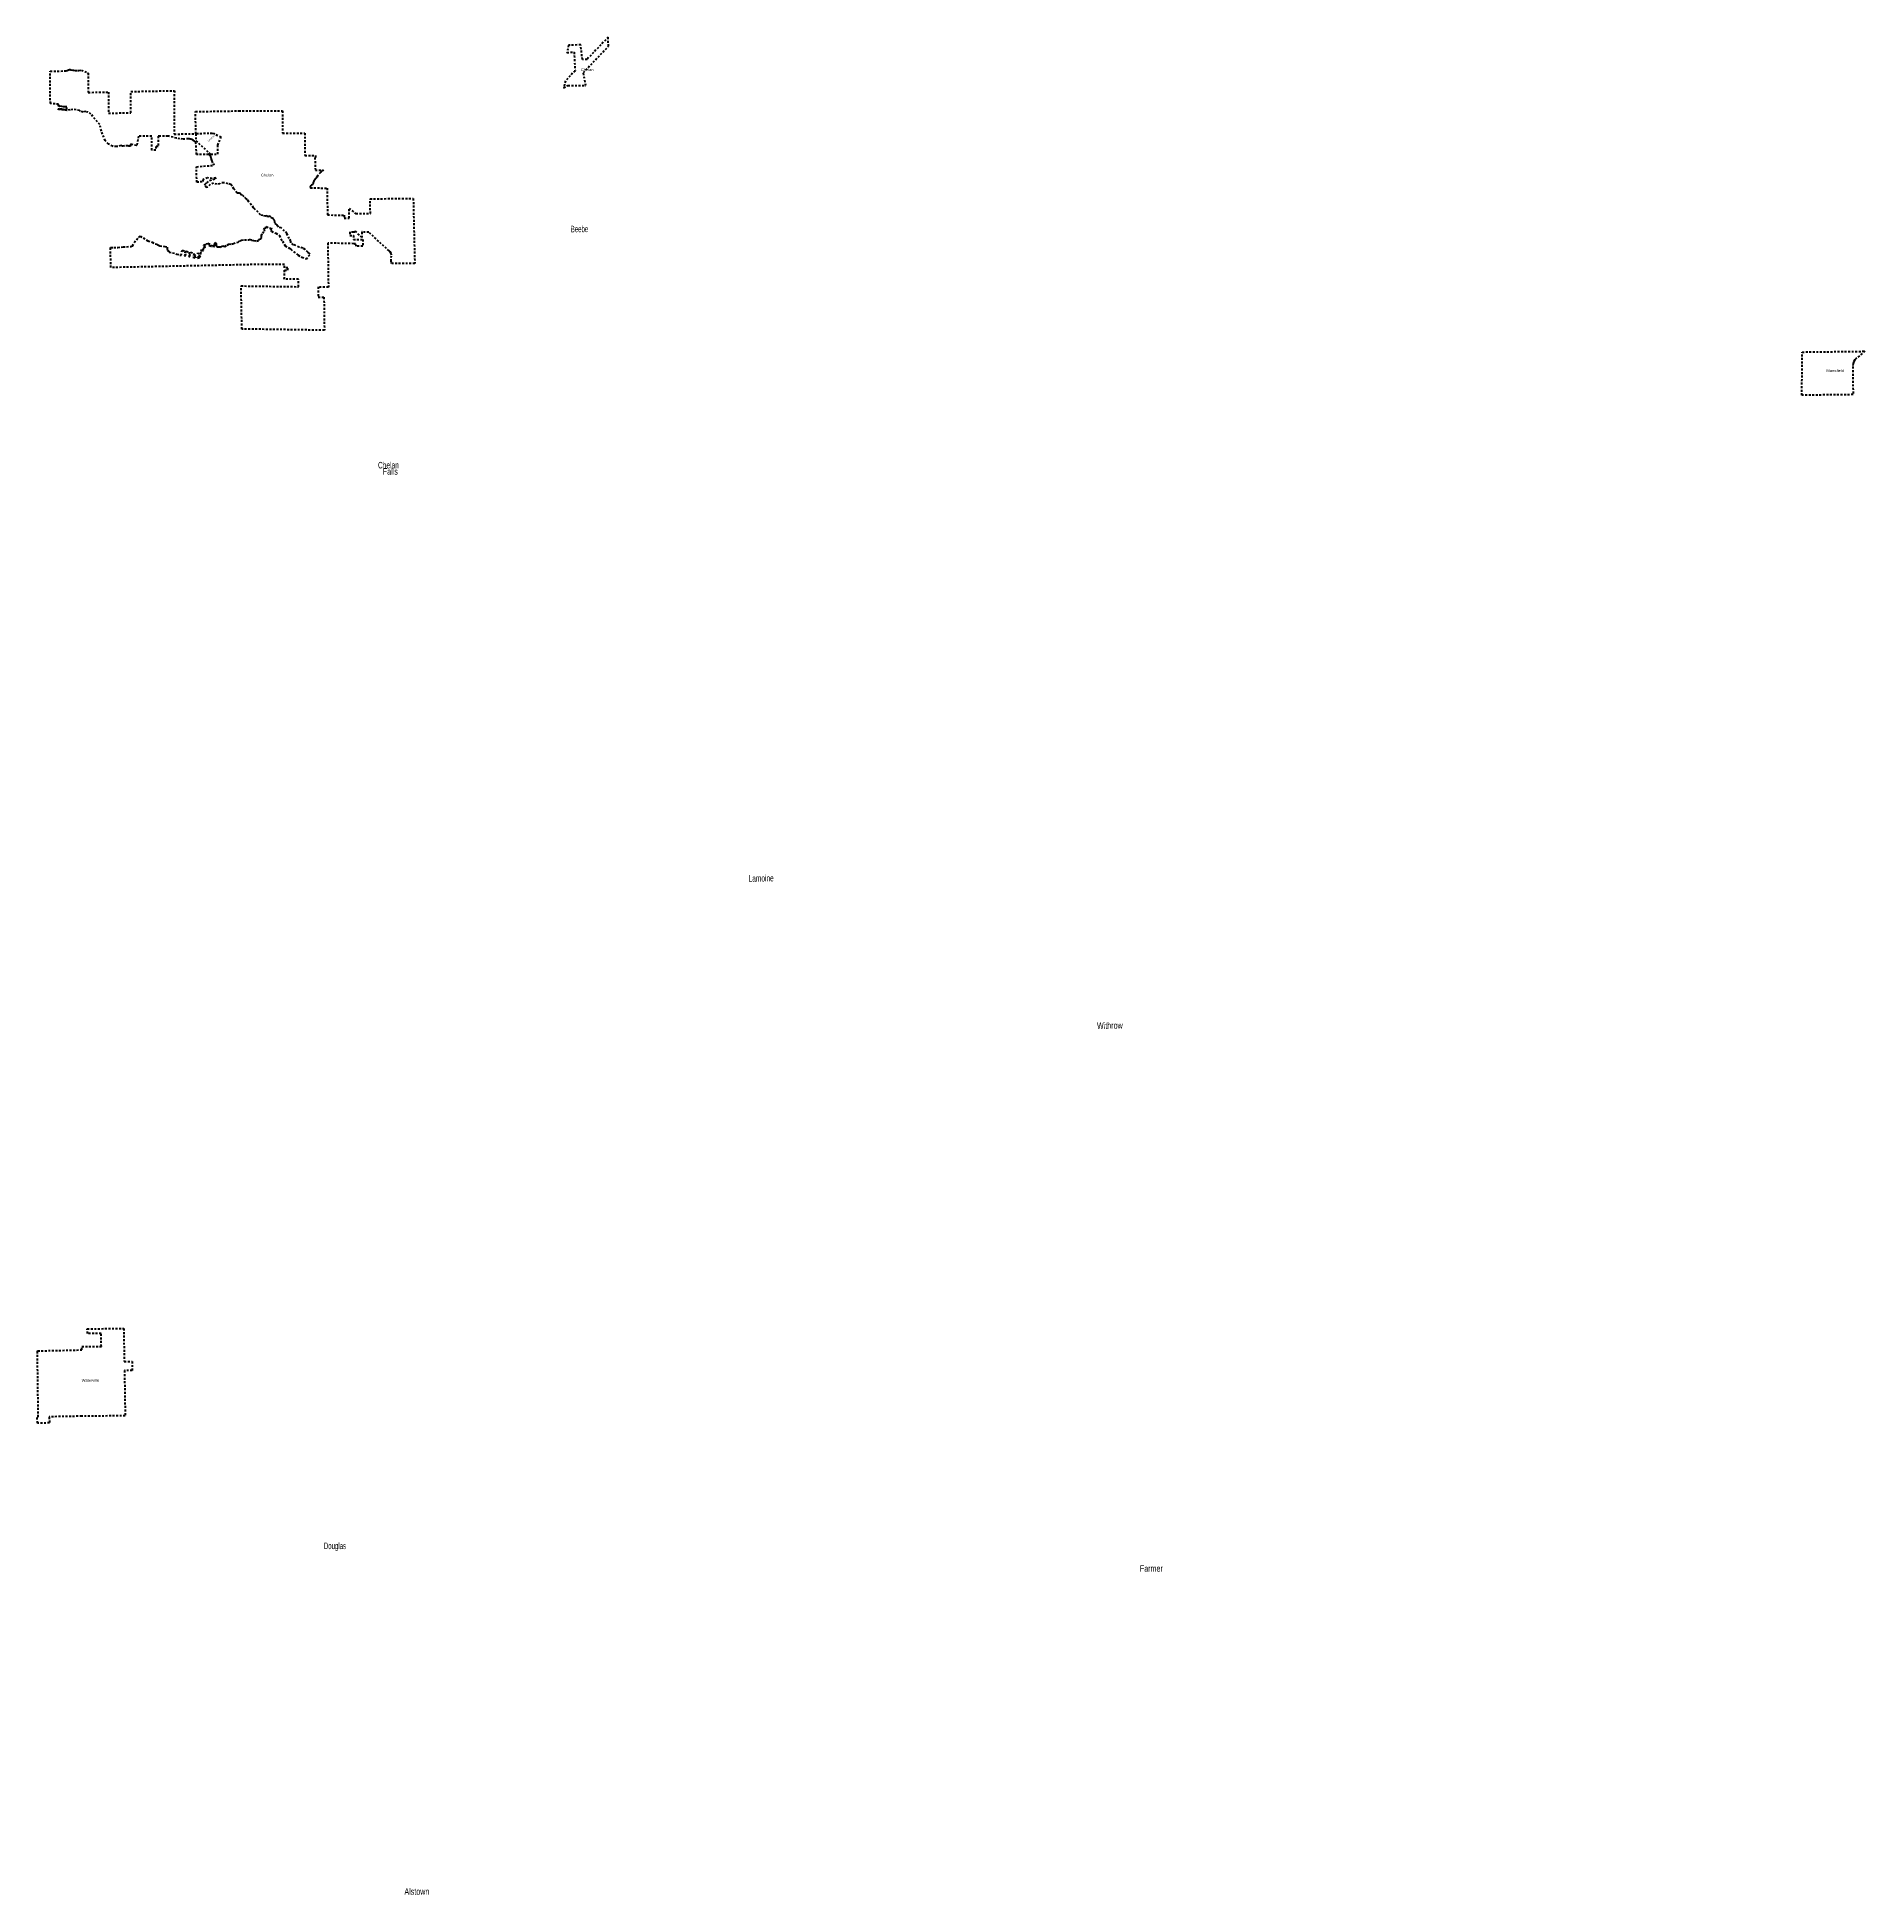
# Model space of a CAD drawing. Header units: feet. Extents: x -903180 to 1023491, y -707744 to 564635.
# Drawn here: x 227918 to 339608, y 24044 to 137582 of the extents above; entities that cross this region are included whole.
import ezdxf

# ---------------------------------------------------------------- set-up
doc = ezdxf.new("R2010")
doc.units = ezdxf.units.FT
doc.header["$LTSCALE"] = 80
doc.linetypes.add('SHORT_DASHED', pattern=[2.7, 1.5, -1.2])
doc.layers.add('13', color=7, linetype='SHORT_DASHED', lineweight=40)
doc.layers.add('16', color=7, linetype='Continuous')
doc.layers.add('36', color=7, linetype='Continuous')

msp = doc.modelspace()

# ---------------------------------------------------------------- texts
at = {"layer": '16'}
for s, width, p in [('Beebe', 0.55, (260530.55, 125652.47)), ('Lamoine', 0.6, (271395.04, 85967.57)), ('Withrow', 0.65, (292687.69, 76964.12))]:
    msp.add_text(s, height=400, rotation=0.63, dxfattribs=dict(at, width=width)).set_placement(p)
for s, width, p in [('Chelan', 0.6, (248748, 111222.95)), ('Falls', 0.65, (249041, 110839.95)), ('Douglas', 0.55, (245443.02, 45174.88)), ('Farmer', 0.65, (295307.09, 43791.22)), ('Alstown', 0.65, (250361.42, 24050.03))]:
    msp.add_text(s, height=400, dxfattribs=dict(at, width=width)).set_placement(p)
at = {"layer": '36'}
for s, width, p in [('Chelan', 1.15, (261151.19, 135512.62)), ('Chelan', 1.15, (241589.95, 129072.64)), ('Mansfield', 1.2, (337256.08, 117116.59)), ('Waterville', 1.15, (230639.73, 55412.58))]:
    msp.add_text(s, height=157.5, dxfattribs=dict(at, width=width)).set_placement(p)
at = {"layer": '36', "width": 1.35}
msp.add_text('Uninc.', height=113, rotation=45, dxfattribs=at).set_placement((238402.79, 131174.19))

# ---------------------------------------------------------------- linework, layer by layer
at = {"layer": '13'}
for p, q in [((229226.11, 133149.31), (229225.81, 133209.84)), ((239834.8, 128481.14), (239744.74, 128578.61)), ((238981.85, 124756.43), (239096.61, 124762.16)), ((243022.53, 122791.89), (243027.18, 123334.68))]:
    msp.add_line(p, q, dxfattribs=at)
for points in [[(260200.04, 134912.18), (260091.23, 134483.1), (260353.77, 134632.95), (261438.49, 134619.03), (261298.22, 135423.62), (262826.05, 137024.2), (262810.34, 137581.54), (261520.11, 136224.12), (261236.89, 136212.94), (261132.16, 137114.87), (260396.78, 137082.94), (260291.03, 136643.26), (260728.8, 136668.09), (260786.01, 135529.35)], [(237610.73, 131674.43), (237619.25, 131239.35), (238412.74, 130527.79), (238433.74, 130508.96), (238450.92, 130490.06), (238490.45, 130446.58), (238495.15, 130440.59), (238511.39, 130419.91), (238530.85, 130420.24), (238964.25, 130427.68), (238958.55, 130982.58), (239161.13, 131465.47), (238725.07, 131664.69), (238601.85, 131687.07), (238418.42, 131692.42)], [(335780.74, 118337.29), (339607.72, 118382.14), (339080.24, 117939.68), (339005.4, 117860.5), (338937.16, 117755.07), (338890.29, 117636.24), (338867.4, 117442.66), (338889.04, 115733.38), (335759.93, 115696.89)], [(227938.4, 52873.38), (227918.21, 53250.4), (227984.52, 53251.8), (227934.8, 57269.38), (227934.55, 57289.38), (227954.35, 57289.83), (230654.37, 57349.67), (230652.35, 57551.33), (231840.12, 57562.89), (231827.61, 58357.02), (230988.31, 58354.03), (230980.68, 58643.42), (233209.2, 58654.14), (233241.34, 56644.41), (233715.68, 56641.27), (233725.34, 56084.62), (233252.04, 56082.24), (233297.19, 53319.87), (230638.17, 53296.31), (228671.23, 53263.32), (228652.58, 53263), (228653.66, 53242.98), (228672.78, 52885.94)]]:
    msp.add_lwpolyline(points, close=True, dxfattribs=at)
for points in [[(229225.81, 133209.84), (229284.73, 133211.72), (229338.09, 133204.59), (229409.64, 133193.51), (229512.89, 133180.34), (229589.82, 133170.07), (229654.74, 133164.57), (229701.96, 133163.02), (229736.16, 133163.22), (229736.22, 133314.21), (229659.7, 133314.69), (229606.08, 133319.23), (229532.31, 133329.08), (229430.62, 133342.05), (229292.31, 133362.04), (229225.05, 133359.89), (229224.44, 133481.68), (228724.24, 133520.02), (228714.37, 135495.33), (229716.27, 135518.93), (229787.05, 135561.06), (229830.28, 135585.42), (229864.77, 135594.44), (229880.84, 135596.79), (229900.05, 135599.54), (229922.39, 135599.14), (229941.98, 135596.4), (229973.34, 135590.52), (230119.14, 135559.93), (230148.53, 135555.41), (230250.44, 135550.71), (230400.68, 135541.48), (230415.38, 135541.48), (230429.41, 135541.26), (230447.44, 135541.93), (230474.16, 135545.05), (230625.12, 135563.66), (230994.92, 135407.92), (231036.94, 135388.02), (231042.95, 134203.64), (232280, 134226.38), (232277.49, 132932.51), (233639.98, 132962.89), (233644.65, 134257.22), (236301.4, 134310.61), (236294.77, 131657.73), (237610.73, 131674.43)], [(239744.74, 128578.61), (239578.92, 128620.52), (239324.18, 128681.28), (239100.82, 128661.85), (239073.14, 128625.14), (238902.36, 128592.37), (238696.05, 128647.8), (238487.54, 128576.16), (238295.52, 128396.91), (238277.6, 128380.18), (238259.5, 128402.78), (238139.32, 128552.86), (238185.01, 128597.9), (238288.48, 128688.15), (238459.85, 128819.73), (238660.39, 128885.2), (238828.95, 128932.05), (238834.04, 128986.59), (238613.64, 128945.58), (238334.49, 128977.74), (238054.2, 128883.27), (238008.69, 128739.06), (237668.88, 128712.81), (237659.05, 129664.25), (238742.66, 129750.98), (238660.81, 129898.71), (238630.19, 129952.7), (238605.38, 130009.58), (238586.65, 130068.75), (238576.41, 130116.03), (238552.78, 130190.3), (238521.51, 130261.7), (238482.95, 130329.43), (238437.52, 130392.76), (238432.91, 130398.28), (238416.2, 130418.27), (238396.59, 130417.94), (237657.47, 130405.25), (237624.92, 131115.58), (237624.06, 131134.3), (237602.63, 131153.51), (237524.57, 131223.51), (237457.17, 131276.07), (237412.85, 131303.03), (237365.96, 131325.21), (237317.01, 131342.37), (237266.53, 131354.32), (237215.07, 131360.92), (237166.91, 131362.2), (236829.98, 131353.17), (236645.17, 131367.74), (236462.9, 131401.54), (236433.36, 131408.9), (235947.05, 131531.29), (235927.05, 131531.05), (235907.05, 131534.79), (235418.29, 131526.74), (235311.14, 131521.11), (235315.53, 130890.13), (235162.65, 130888.88), (235163.9, 130683.36), (234925.13, 130681.13), (234924.6, 131521.11), (234110.43, 131529.8), (234006.41, 130968.35), (233983.65, 130953.78), (233697.37, 131030.62), (233616.33, 131031.4), (233616.74, 130922.63), (233525.8, 130915.75), (233466, 130946.93), (233259.64, 130947.77), (233150.15, 130917.43), (233138.93, 130919.52), (233039.5, 130953.55), (232838.76, 130902.19), (232826.47, 130901.92), (232766.91, 130899.3), (232562.24, 130895.93), (232522.32, 130915.15), (232272.64, 131039), (232074.05, 131257.86), (231850, 131845.34), (231741.56, 132238.94), (231608.22, 132404.33), (231206.48, 132878.28), (231041.57, 132996.82), (230889.97, 133030.88), (230731.22, 133002.32), (230575.59, 133036.31), (230508.18, 133099.84), (230094.25, 133162.27), (229921.39, 133133.51), (229756.54, 133100.36), (229736.52, 133096.34), (229326.99, 133155.84), (229226.11, 133149.31)], [(237610.73, 131674.43), (237599.29, 133034.92), (240235.99, 133074.28), (242905.07, 133075.66), (242917.29, 131704.49), (244267.06, 131714.36), (244280.59, 130357.55), (244937.5, 130351.14), (244937.46, 130216.22), (244891.1, 130215.35), (244918.27, 129449.54), (245390.95, 129448.11), (245415.88, 129448.04), (245390.95, 129437.24), (245373.13, 129429.52), (245331.46, 129406.01), (245292.48, 129378.29), (245256.61, 129346.64), (245228.26, 129316.2), (245074.17, 129117.13), (245006.18, 129015), (244965.21, 128961.03), (244934.58, 128927.28), (244878.96, 128854.3), (244831.27, 128775.9), (244792.04, 128692.95), (244791.81, 128692.38), (244778.7, 128657.92), (244762.05, 128625.02), (244742.06, 128594.04), (244718.93, 128565.32), (244692.93, 128539.17), (244680.95, 128528.8), (244632.25, 128491.61), (244625.33, 128485.51), (244619.09, 128478.72), (244613.59, 128471.31), (244608.9, 128463.37), (244605.06, 128454.98), (244602.12, 128446.24), (244600.11, 128437.24), (244599.05, 128428.07), (244598.96, 128418.85), (244599.83, 128409.66), (244601.65, 128400.62), (244604.42, 128391.82), (244608.08, 128383.35), (244612.61, 128375.32), (244614.65, 128372.25), (245635.2, 128355.18), (245660.22, 126717.78), (246682.9, 126696.82), (246682.9, 126524.43), (246976.79, 126520.6), (246980.26, 127115.73), (247399.13, 126783.8), (247398.67, 126802.81), (248283.08, 126796.41), (248261.34, 127707.59), (250901.85, 127715.09)], [(239096.61, 124762.16), (239143.15, 124748.73), (239211.17, 124782), (239261.01, 124819.03), (239319.54, 124811.83), (239382.22, 124796.62), (239530.18, 124875.43), (239638.02, 124941.55), (239799.26, 124937.88), (239911.48, 124979.87), (240198.52, 125054.69), (240302.13, 125134.86), (240414.41, 125172.81), (240581.4, 125189.39), (240839.12, 125201.27), (240889.34, 125212.09), (240941.62, 125218.92), (241010.35, 125203.8), (241012.74, 125177.62), (241162.09, 125159.67), (241331.88, 125121.85), (241456.25, 125159.98), (241469.71, 125204.54), (241567.83, 125246.32), (241623.04, 125329.81), (241621.3, 125450.76), (241697.62, 125607.15), (241782.32, 125741.48), (241821.68, 125806.59), (241774.24, 125832.8), (241806.21, 125901.13), (241860.75, 125877.94), (241919.63, 125999.59), (242154.75, 125902.25), (242227.24, 125905.33), (242232.08, 125848.95), (242206.88, 125780.02), (242240.02, 125718), (242497.58, 125600.83), (242733.46, 125451.07), (242810.84, 125254.61), (242909.51, 125118.96), (243069.26, 124817.49), (243249.1, 124725.13), (243368.38, 124655.87), (243418.3, 124626.43), (243597.94, 124463.74), (243870.92, 124256.06), (244102.45, 124128.42), (244367.9, 124023.46), (244597.41, 124315.19), (244554.41, 124362.95), (244472.85, 124430.3), (244287.01, 124602.98), (244148.78, 124687.64), (243936.29, 124753.05), (243713.88, 124840.49), (243584.65, 124897.28), (243418.93, 125001.48), (243418.34, 125104.92), (243325.23, 125268.38), (243166.73, 125584.51), (243039.6, 125737.89), (242825.45, 125918.21), (242661.47, 125972.24), (242595.99, 126041.85), (242582.86, 126114.24), (242519.98, 126143.56), (242466.82, 126197.21), (242441.4, 126283.54), (242421.58, 126400.2), (242333.63, 126491.65), (242201.71, 126558.26), (242140.17, 126633.97), (242047.74, 126616.47), (242022.14, 126575.76), (241948.49, 126653.31), (241866.19, 126631.93), (241712.37, 126680.07), (241568.8, 126716.26), (241421.38, 126879.42), (241227.22, 127070.12), (241141.48, 127147.49), (240862.21, 127512.35), (240769.64, 127644.06), (240725.33, 127643.41), (240692.34, 127695.34), (240567.72, 127814.48), (240461.41, 127921.8), (240384.45, 127948.89), (240333.08, 128018.7), (240258.25, 128037.76), (240131.23, 128043.94), (239943.97, 128315.4), (239834.8, 128481.14)], [(250901.85, 127715.09), (250991.85, 123755.34), (249589.36, 123751.35), (249575.35, 123783.38), (249553.1, 123890.17), (249564.43, 124256.47), (249545.93, 124355.14), (249482.6, 124456.49), (249425.45, 124513.62), (248187.33, 125654.43), (247778.34, 125674.28), (247758.34, 125675.24), (247758.41, 125655.81), (247759.5, 125328.58), (247348.53, 125742.16), (247348.53, 125661.02), (247256.56, 125661.92), (247020.11, 125667.74), (247019, 125456.84), (247244.42, 125450.09), (247244.42, 125217.27), (247813.82, 125206.21), (247814.47, 124805.06), (247408.09, 124812.26), (247408.09, 124879.01), (247379.3, 124879.01), (247380.6, 124913.04), (247377.99, 124956.23), (247262.96, 124958.98), (245680.01, 124997.41), (245714.39, 122305.27), (245084.24, 122311.84), (245092.71, 121688.19), (245442.77, 121686.7), (245470.17, 119668.65), (240429.86, 119744.44), (240377.97, 122375.68), (243879.77, 122329.84), (243882.14, 122780.24), (243022.53, 122791.89)], [(243027.18, 123334.68), (243227.53, 123334.68), (243227.53, 123490.76), (243029.51, 123493.09), (243029, 123679.03), (241709.09, 123693.8), (232417.63, 123499.98), (232403.37, 124710.69), (232403.13, 124730.69), (232423.01, 124730.06), (232597.42, 124724.55), (232847.26, 124724.21), (233166.96, 124769.26), (233638.21, 124784.29), (233744.33, 124830.22), (233848.16, 125035.41), (234131.27, 125382.37), (234209.39, 125413.77), (234386.21, 125307.51), (234690.93, 125134.57), (234952.06, 125049.71), (235132.91, 124943.5), (235252.13, 124919.05), (235325.41, 124867.71), (235410.65, 124824.61), (235721.38, 124792.91), (235861.02, 124750.62), (235870.5, 124651.95), (235875.72, 124569.36), (235884.27, 124535.21), (235945.05, 124511.91), (235992.4, 124442.04), (236186.36, 124404.58), (236453.42, 124327.87), (236639.7, 124264.09), (236718.46, 124251.14), (236776.55, 124554.45), (236964.44, 124518.92), (236928.36, 124226.01), (236983.5, 124216.44), (237031.17, 124501.76), (237211.29, 124445.94), (237186.87, 124183.46), (237249.52, 124170.27), (237298.12, 124433.11), (237490.5, 124365.39), (237457.67, 124126.97), (237613.24, 124097.01), (237618.7, 124137.42), (237536.97, 124216.86), (237733.71, 124405.28), (237868.78, 124260.08), (237773.78, 124141.73), (237723.62, 124126.87), (237728.44, 124072.5), (237847.11, 124086.35), (237844.43, 124132.69), (237952.72, 124307.7), (237889.37, 124369.27), (237991.91, 124524.02), (237947.59, 124523.37), (237923.01, 124551.24), (237980.99, 124582.34), (238025.63, 124560.82), (238056.25, 124533.04), (238080.42, 124533.4), (238061.63, 124579.5), (238074.94, 124634.14), (238119.82, 124735.62), (238159.99, 124744.28), (238207.96, 124771.2), (238157.31, 124790.61), (238100.29, 124832.11), (238119.74, 124880.79), (238249.77, 124945.22), (238366.2, 124975.17), (238430.51, 124986.2), (238439.15, 124946.01), (238429.95, 124885.38), (238438.65, 124841.15), (238481.16, 124827.66), (238549.93, 124808.51), (238582.14, 124811.01), (238593.79, 124841.42), (238623.45, 124880.17), (238656.61, 124816.14), (238721.42, 124792.9), (238763.66, 124797.56), (238762.24, 124896.34), (238790.85, 125007.66), (238836.86, 125030.52), (238852.3, 124938), (238865.81, 124839.4), (238905.02, 124775.45), (238981.85, 124756.43)]]:
    msp.add_lwpolyline(points, dxfattribs=at)

msp.set_redraw_order([(e.dxf.handle, doc.entitydb.next_handle()) for e in msp.query("TEXT MTEXT ATTDEF DIMENSION ARC_DIMENSION")])  # texts and dimensions are drawn at this point

doc.saveas('drawing.dxf')
